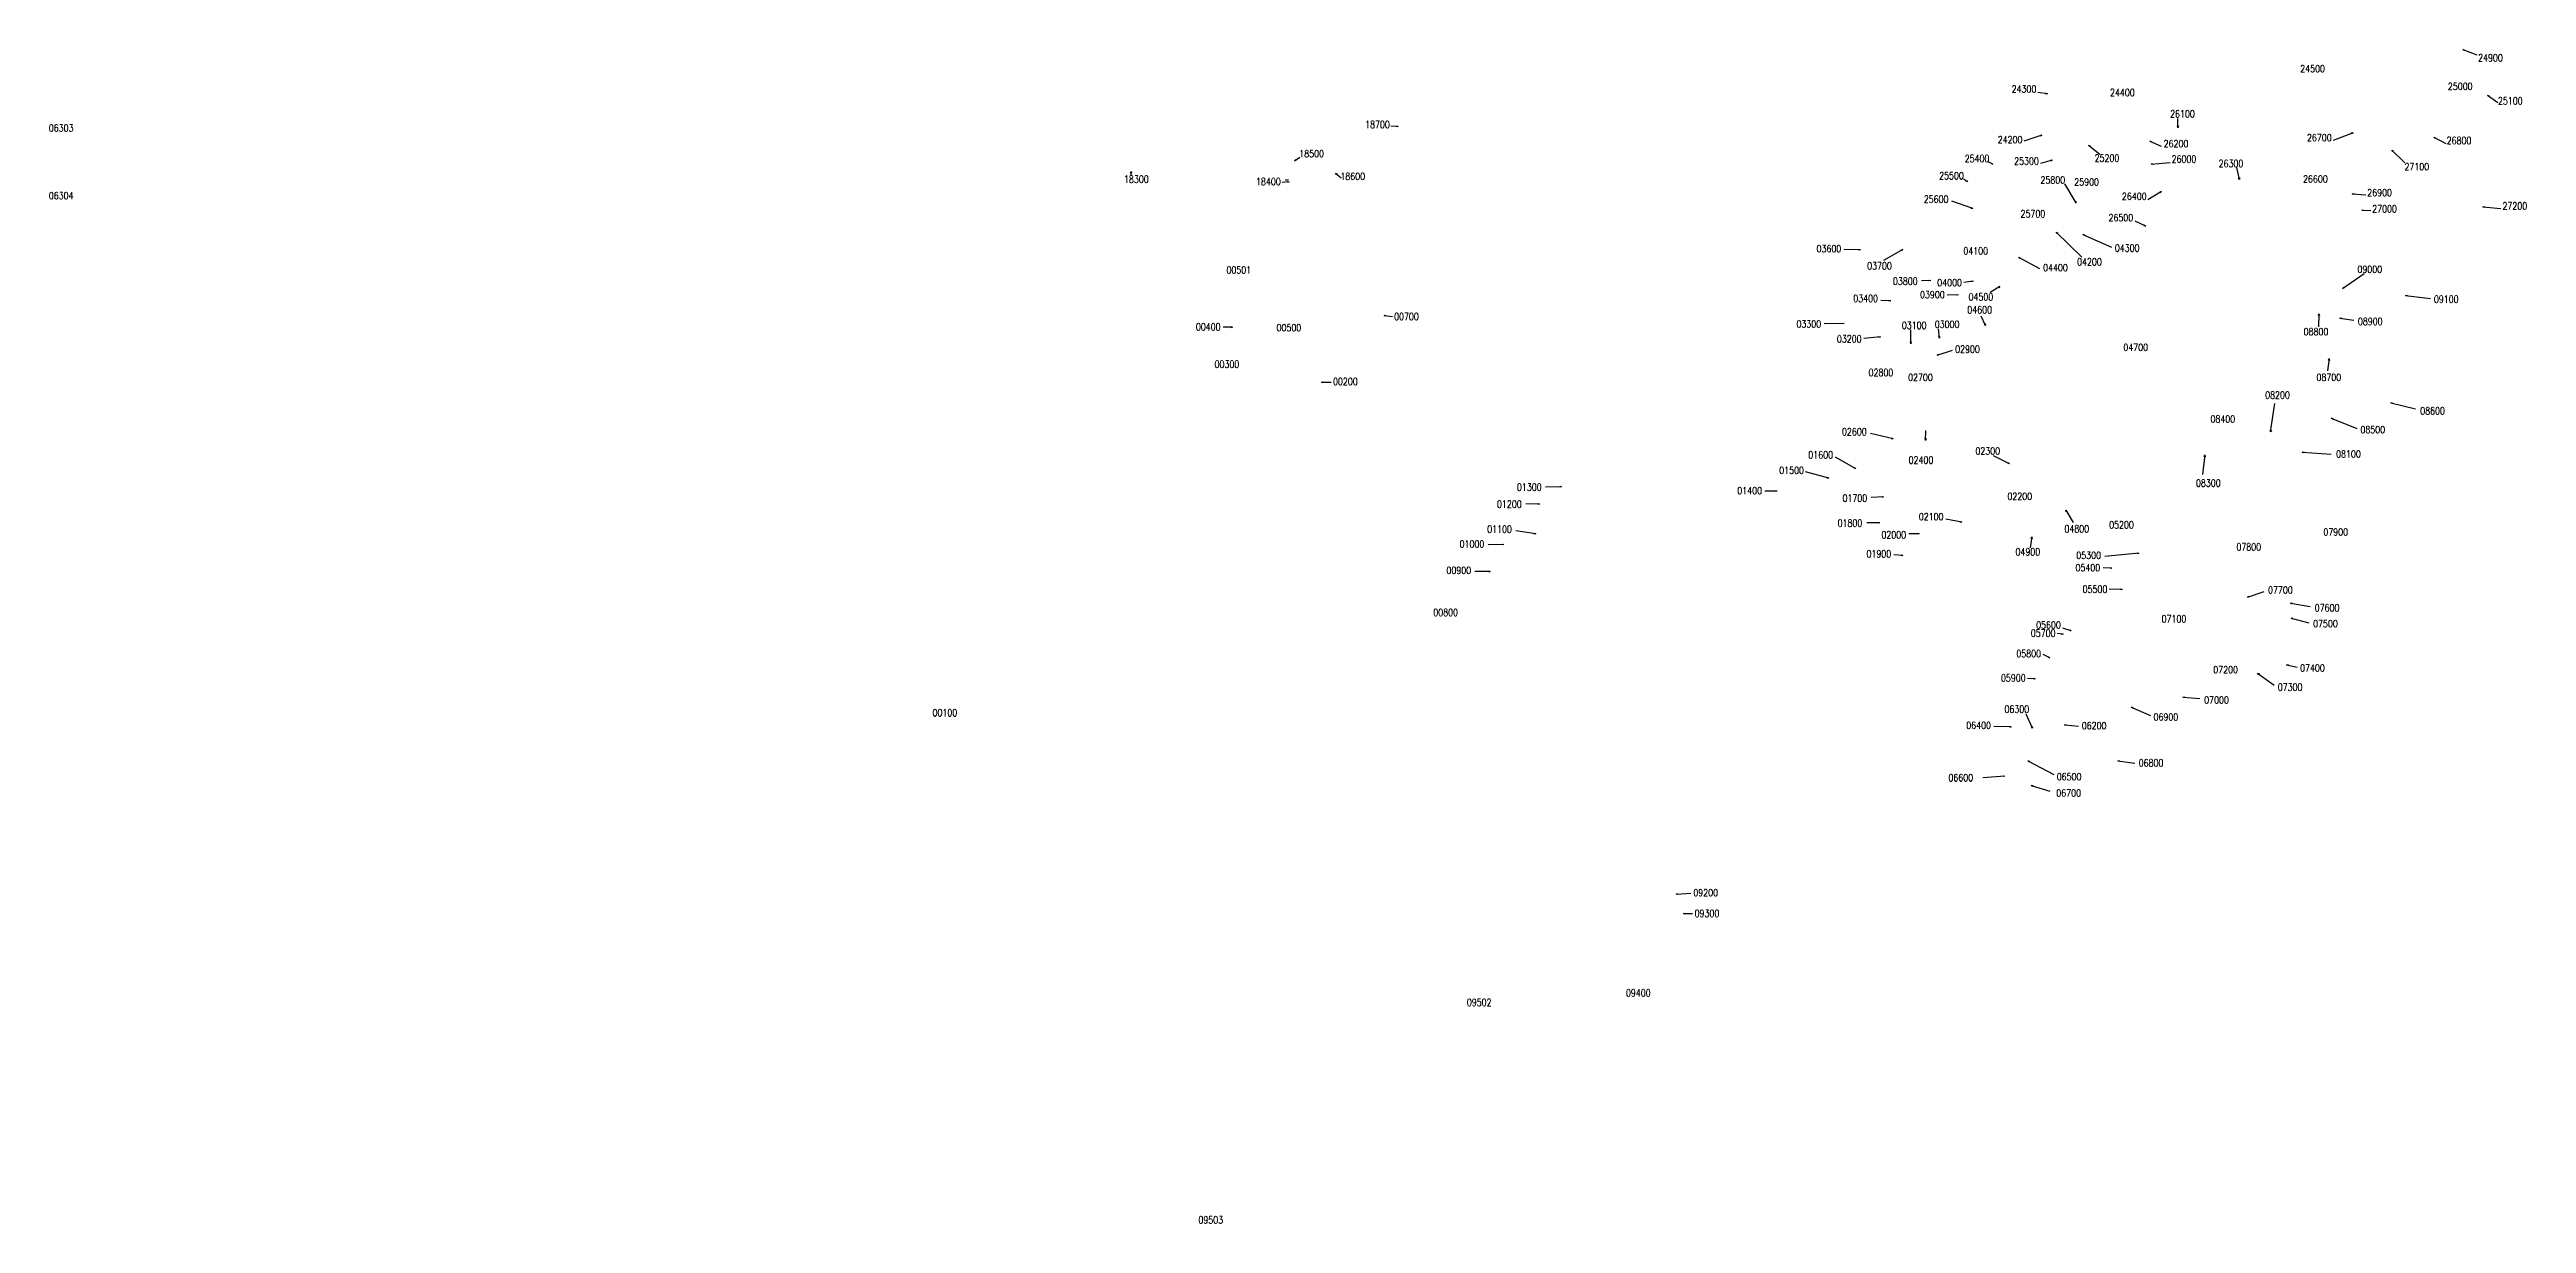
# Model space of a CAD drawing. Header units: metres. Extents: x 615852 to 659911, y 1301217 to 1325118.
# Drawn here: x 649455 to 656331, y 1311381 to 1314640 of the extents above; entities that cross this region are included whole.
import ezdxf
from ezdxf.enums import TextEntityAlignment as Align

# ---------------------------------------------------------------- set-up
doc = ezdxf.new("R2010")
doc.units = ezdxf.units.M
doc.layers.add('41', color=1, linetype='Continuous')
doc.styles.add('ROMANS', font='ROMANS', dxfattribs={"height": 0.2})

msp = doc.modelspace()

# ---------------------------------------------------------------- texts
at = {"layer": '41', "color": 7, "linetype": 'Continuous', "style": 'ROMANS'}
for s, height, width, p in [('24500', 20, 0.8, (655736.97073, 1314586.91833)), ('24900', 20, 0.8, (656230.61473, 1314617.06033)), ('24300', 20, 0.8, (654935.87873, 1314530.37033)), ('24400', 20, 0.8, (655208.89573, 1314520.71233)), ('25000', 20, 0.8, (656146.79973, 1314537.79033)), ('26100', 20, 0.8, (655375.73873, 1314461.38533)), ('25100', 20, 0.8, (656285.72573, 1314497.58133)), ('18700', 20, 0.8, (653141.34973, 1314431.79233)), ('24200', 20, 0.8, (654897.27073, 1314389.64133)), ('26700', 20, 0.8, (655755.64073, 1314395.28333)), ('26800', 20, 0.8, (656143.35573, 1314387.29233)), ('18500', 20, 0.8, (652958.54173, 1314351.02133)), ('25400', 20, 0.8, (654805.57573, 1314337.21233)), ('25300', 20, 0.8, (654942.77373, 1314330.31333)), ('25200', 20, 0.8, (655166.15073, 1314338.59233)), ('26200', 20, 0.8, (655357.81373, 1314378.60333)), ('26000', 20, 0.8, (655379.87573, 1314335.83233)), ('26300', 20, 0.8, (655510.35273, 1314323.45733)), ('27100', 20, 0.8, (656026.24473, 1314314.91533)), ('18300', 20, 0.8, (652472.11073, 1314280.02833)), ('18400', 20, 0.8, (652838.59973, 1314273.40733)), ('plano catastro', 1, 0.8, (652890.38693, 1314277.92572)), ('18600', 20, 0.8, (653072.73873, 1314287.78033)), ('25500', 20, 0.8, (654734.56373, 1314289.61233)), ('25800', 20, 0.8, (655015.85373, 1314277.88533)), ('25900', 20, 0.8, (655109.61673, 1314272.36633)), ('26600', 20, 0.8, (655744.76073, 1314280.68733)), ('26900', 20, 0.8, (655922.91073, 1314242.53833)), ('25600', 20, 0.8, (654691.98073, 1314224.40433)), ('25700', 20, 0.8, (654960.69873, 1314184.06533)), ('26400', 20, 0.8, (655241.98873, 1314232.35433)), ('27000', 20, 0.8, (655936.68873, 1314197.73433)), ('27200', 20, 0.8, (656298.35573, 1314205.77633)), ('26500', 20, 0.8, (655204.75873, 1314173.02733)), ('03600', 19.992, 0.80002, (654394.46873, 1314087.22633)), ('03700', 19.992, 0.80002, (654534.83173, 1314039.46033)), ('04100', 19.992, 0.80002, (654801.86473, 1314080.89633)), ('04200', 19.992, 0.80002, (655117.45073, 1314050.45133)), ('04300', 19.992, 0.80002, (655222.31773, 1314088.75933)), ('00501', 19.992, 0.80002, (652756.49573, 1314028.02533)), ('03800', 19.992, 0.80002, (654606.42173, 1313996.75633)), ('04000', 19.992, 0.80002, (654729.38073, 1313992.84633)), ('04400', 19.992, 0.80002, (655023.10773, 1314034.33733)), ('09000', 19.992, 0.80002, (655895.73773, 1314029.72033)), ('00700', 19.992, 0.80002, (653221.73673, 1313898.66933)), ('03400', 19.992, 0.80002, (654496.32273, 1313948.94533)), ('03900', 19.992, 0.80002, (654681.63473, 1313959.46733)), ('04600', 19.992, 0.80002, (654812.79473, 1313917.45533)), ('04500', 19.992, 0.80002, (654816.24673, 1313953.13633)), ('09100', 19.992, 0.80002, (656107.88473, 1313946.72333)), ('00400', 19.992, 0.80002, (652671.62173, 1313870.00233)), ('00500', 19.992, 0.80002, (652895.59273, 1313867.64433)), ('03300', 19.992, 0.80002, (654338.69473, 1313877.80533)), ('03200', 19.992, 0.80002, (654450.76673, 1313836.58933)), ('03100', 19.992, 0.80002, (654631.01273, 1313874.06233)), ('03000', 19.992, 0.80002, (654722.47973, 1313876.94033)), ('08800', 19.992, 0.80002, (655746.40473, 1313856.61333)), ('08900', 19.992, 0.80002, (655896.92273, 1313885.06933)), ('00300', 19.992, 0.80002, (652723.49073, 1313766.22533)), ('02900', 19.992, 0.80002, (654779.06073, 1313808.13433)), ('04700', 19.992, 0.80002, (655246.02273, 1313813.33733)), ('00200', 19.992, 0.80002, (653052.26873, 1313718.17133)), ('02800', 19.992, 0.80002, (654538.79573, 1313743.04633)), ('02700', 19.992, 0.80002, (654648.48973, 1313729.69933)), ('08700', 19.992, 0.80002, (655781.96073, 1313729.74733)), ('08200', 19.992, 0.80002, (655639.50273, 1313680.54333)), ('08600', 19.992, 0.80002, (656069.95873, 1313636.79133)), ('02600', 19.992, 0.80002, (654464.97473, 1313578.73333)), ('08400', 19.992, 0.80002, (655487.79873, 1313614.14633)), ('08500', 19.992, 0.80002, (655904.03473, 1313584.62333)), ('01600', 19.992, 0.80002, (654371.58473, 1313514.59233)), ('02400', 19.992, 0.80002, (654649.97173, 1313500.13533)), ('02300', 19.992, 0.80002, (654835.26673, 1313525.34633)), ('08100', 19.992, 0.80002, (655836.47873, 1313517.04033)), ('01300', 19.992, 0.80002, (653562.78473, 1313425.04233)), ('01500', 19.992, 0.80002, (654290.79573, 1313471.58733)), ('08300', 19.992, 0.80002, (655447.50273, 1313436.29733)), ('01200', 19.992, 0.80002, (653507.38173, 1313377.87133)), ('01400', 19.992, 0.80002, (654174.43173, 1313415.23433)), ('01700', 19.992, 0.80002, (654466.45573, 1313394.47133)), ('02200', 19.992, 0.80002, (654924.20873, 1313399.29333)), ('01100', 19.992, 0.80002, (653480.26973, 1313308.29533)), ('01800', 19.992, 0.80002, (654452.81873, 1313325.14433)), ('02000', 19.992, 0.80002, (654574.37173, 1313292.51833)), ('02100', 19.992, 0.80002, (654678.13773, 1313342.93933)), ('04800', 19.992, 0.80002, (655082.43573, 1313309.34033)), ('05200', 19.992, 0.80002, (655206.49573, 1313320.32233)), ('07900', 19.992, 0.80002, (655801.15873, 1313300.57933)), ('01000', 19.992, 0.80002, (653403.64873, 1313267.02033)), ('01900', 19.992, 0.80002, (654533.03873, 1313239.86633)), ('04900', 19.992, 0.80002, (654946.60773, 1313245.42733)), ('05300', 19.992, 0.80002, (655115.37173, 1313235.75133)), ('07800', 19.992, 0.80002, (655559.73673, 1313259.05933)), ('00900', 19.992, 0.80002, (653367.10673, 1313193.90533)), ('05400', 19.992, 0.80002, (655113.17673, 1313201.48433)), ('00800', 19.992, 0.80002, (653330.56473, 1313077.15633)), ('05500', 19.992, 0.80002, (655132.93773, 1313141.62533)), ('07700', 19.992, 0.80002, (655647.56573, 1313139.34133)), ('07600', 19.992, 0.80002, (655777.11573, 1313089.91733)), ('05700', 19.992, 0.80002, (654989.06373, 1313019.68333)), ('05600', 19.992, 0.80002, (655003.88573, 1313042.19933)), ('07100', 19.992, 0.80002, (655352.13073, 1313059.16833)), ('07500', 19.992, 0.80002, (655772.72473, 1313045.98533)), ('05800', 19.992, 0.80002, (654948.99073, 1312962.84333)), ('05900', 19.992, 0.80002, (654906.17373, 1312895.29633)), ('07200', 19.992, 0.80002, (655495.51373, 1312918.03233)), ('07300', 19.992, 0.80002, (655674.46573, 1312869.70533)), ('07400', 19.992, 0.80002, (655736.49473, 1312922.97333)), ('00100', 19.992, 0.80002, (651940.62173, 1312798.61833)), ('06300', 19.992, 0.80002, (654916.03773, 1312808.59533)), ('07000', 19.992, 0.80002, (655470.31873, 1312834.00533)), ('06400', 19.992, 0.80002, (654809.94573, 1312763.78333)), ('06200', 19.992, 0.80002, (655130.57673, 1312762.60433)), ('06900', 19.992, 0.80002, (655329.79073, 1312786.77833)), ('06600', 19.992, 0.80002, (654760.43673, 1312618.14233)), ('06500', 19.992, 0.80002, (655061.02873, 1312621.09033)), ('06800', 19.992, 0.80002, (655288.53373, 1312659.41633)), ('06700', 19.992, 0.80002, (655059.84873, 1312575.68833)), ('09200', 19.992, 0.80002, (654052.39773, 1312298.91933)), ('09300', 19.992, 0.80002, (654055.99073, 1312241.40733)), ('09502', 19.992, 0.80002, (653423.68973, 1311994.32633)), ('09400', 19.992, 0.80002, (653865.26073, 1312020.73233)), ('09503', 19.992, 0.80002, (652678.69473, 1311390.53533))]:
    msp.add_text(s, height=height, dxfattribs=dict(at, width=width)).set_placement(p, align=Align.MIDDLE)
at = {"layer": '41', "color": 7, "linetype": 'Continuous', "style": 'ROMANS', "width": 0.8}
for s, p in [('06303', (649487.67174, 1314422.0543)), ('06304', (649487.67074, 1314234.2473))]:
    msp.add_text(s, height=20, rotation=359.999961113, dxfattribs=at).set_placement(p, align=Align.MIDDLE)

# ---------------------------------------------------------------- linework, layer by layer
at = {"layer": '41', "color": 7, "linetype": 'Continuous'}
for p, q in [((656153.68873, 1314640.03733), (656192.72573, 1314625.10233)), ((655000.68573, 1314516.57333), (654974.48773, 1314520.71233)), ((656222.57773, 1314513.66433), (656251.28173, 1314492.98533)), ((653198.71973, 1314425.96433), (653178.62573, 1314427.13033)), ((654985.51873, 1314402.05833), (654935.87873, 1314385.50133)), ((655363.32973, 1314422.75333), (655363.32973, 1314448.96833)), ((655849.40373, 1314409.08033), (655794.24973, 1314387.00533)), ((656073.31873, 1314396.48333), (656106.61473, 1314379.25033)), ((652911.13973, 1314330.89933), (652926.22273, 1314340.96033)), ((654849.69873, 1314321.34533), (654837.97873, 1314326.86433)), ((655014.47473, 1314333.07333), (654981.38173, 1314323.41533)), ((655115.13273, 1314374.46433), (655146.84673, 1314349.62933)), ((655284.73373, 1314385.50133), (655316.44773, 1314371.70433)), ((655288.87073, 1314322.03533), (655341.26773, 1314326.17433)), ((655957.35573, 1314360.86933), (655992.94773, 1314325.25533)), ((652457.74673, 1314301.76733), (652456.48973, 1314290.62833)), ((652896.05773, 1314272.68933), (652876.66573, 1314270.53333)), ((653024.61773, 1314297.12333), (653040.41873, 1314283.46833)), ((654779.37673, 1314272.36633), (654768.34573, 1314279.95433)), ((655080.66073, 1314214.41833), (655048.94673, 1314266.84733)), ((655533.79273, 1314279.30733), (655526.89873, 1314312.42033)), ((654793.51473, 1314198.28033), (654735.49573, 1314218.59933)), ((655317.82673, 1314246.15233), (655279.21773, 1314222.69733)), ((655847.13373, 1314239.09233), (655885.02273, 1314236.79433)), ((655873.54073, 1314194.28733), (655898.79973, 1314193.13833)), ((656209.94773, 1314203.47833), (656259.31873, 1314198.88333)), ((655025.40773, 1314133.32333), (655096.74073, 1314063.11233)), ((655099.65073, 1314126.70033), (655178.46473, 1314091.72333)), ((655273.70273, 1314149.57233), (655244.74673, 1314163.36933)), ((654481.90673, 1314083.77333), (654435.88573, 1314084.92433)), ((654599.25873, 1314084.34833), (654545.76073, 1314053.84733)), ((654920.71073, 1314063.11233), (654979.38673, 1314032.03533)), ((654677.03273, 1313998.94533), (654651.06073, 1313997.84033)), ((654794.38573, 1313997.21933), (654768.49873, 1313992.84633)), ((654869.16873, 1313982.48733), (654842.13073, 1313965.22133)), ((655819.88473, 1313976.36533), (655880.32973, 1314017.86433)), ((654565.89473, 1313941.97133), (654538.85673, 1313943.12233)), ((654754.11773, 1313959.23633), (654723.05273, 1313958.08433)), ((655995.29173, 1313957.39533), (656064.03173, 1313949.09633)), ((652738.81173, 1313868.82233), (652713.46773, 1313868.82233)), ((653159.81073, 1313901.33733), (653182.62473, 1313898.96633)), ((654436.51073, 1313879.47833), (654381.66373, 1313877.99633)), ((654537.31173, 1313842.40433), (654491.35773, 1313837.95533)), ((654621.80573, 1313823.12633), (654621.80573, 1313861.68333)), ((654701.11273, 1313838.32733), (654698.14773, 1313864.27933)), ((654829.33673, 1313873.91833), (654817.39573, 1313899.96033)), ((655754.69973, 1313906.41333), (655753.51473, 1313869.65733)), ((655812.77473, 1313894.55633), (655851.88573, 1313888.62733)), ((654694.44173, 1313791.61333), (654737.42873, 1313805.70133)), ((655783.14473, 1313781.91733), (655778.40373, 1313747.53333)), ((652985.54573, 1313716.07533), (653012.44473, 1313716.07533)), ((655620.53773, 1313578.57733), (655632.39073, 1313656.83033)), ((655953.81073, 1313659.20233), (656022.55073, 1313642.60233)), ((654573.18473, 1313559.45433), (654509.44373, 1313574.28333)), ((654662.95973, 1313554.70433), (654663.49473, 1313582.01333)), ((655788.83373, 1313616.51833), (655859.94473, 1313588.06233)), ((654469.41973, 1313476.03733), (654413.08973, 1313507.92233)), ((654896.04273, 1313489.75433), (654851.57173, 1313511.99933)), ((655438.01973, 1313514.55033), (655430.90973, 1313460.00933)), ((655708.24173, 1313521.66533), (655788.83373, 1313516.92233)), ((654393.81973, 1313450.08533), (654329.33673, 1313467.88033)), ((653591.07673, 1313377.87333), (653553.35473, 1313379.05233)), ((653652.37373, 1313426.22333), (653607.57973, 1313425.04433)), ((654250.77173, 1313413.75233), (654216.67773, 1313413.75233)), ((654546.32373, 1313397.80633), (654511.61973, 1313396.17933)), ((655051.69473, 1313360.96133), (655072.55473, 1313326.91333)), ((653580.46773, 1313295.32433), (653525.06373, 1313303.57833)), ((654535.47873, 1313325.98333), (654499.68973, 1313325.44133)), ((654645.01073, 1313295.60533), (654616.27273, 1313295.60533)), ((654763.21973, 1313327.61133), (654719.29873, 1313336.29033)), ((653492.05773, 1313265.84133), (653448.44273, 1313264.66133)), ((654600.00573, 1313235.25533), (654574.52073, 1313236.88233)), ((654957.99473, 1313287.19733), (654952.57173, 1313256.81933)), ((655254.80173, 1313241.24233), (655160.38473, 1313232.45633)), ((653454.33673, 1313190.36733), (653411.89873, 1313190.36733)), ((655180.14573, 1313199.83633), (655155.99273, 1313200.93433)), ((655208.14173, 1313141.07633), (655172.46073, 1313141.62533)), ((655556.33373, 1313119.57433), (655602.44473, 1313134.95133)), ((655676.00073, 1313103.10033), (655729.79573, 1313093.21533)), ((655044.39773, 1313016.74533), (655027.92873, 1313018.66733)), ((655067.17673, 1313026.35633), (655044.12273, 1313033.49633)), ((655677.09973, 1313061.36433), (655726.50273, 1313048.18533)), ((655007.89373, 1312950.84633), (654989.50473, 1312960.18133)), ((654966.83173, 1312893.15633), (654945.97173, 1312893.43133)), ((655584.43873, 1312908.14733), (655630.54973, 1312875.19833)), ((655664.47373, 1312932.03633), (655694.11573, 1312925.44633)), ((655233.60273, 1312814.49233), (655286.64773, 1312790.90733)), ((655376.94173, 1312842.24833), (655424.15073, 1312837.85533)), ((654900.71173, 1312759.06633), (654852.38273, 1312760.24533)), ((654959.65373, 1312755.52833), (654941.97073, 1312794.44433)), ((655048.06073, 1312764.96133), (655086.96073, 1312761.42433)), ((654883.03073, 1312622.85933), (654821.73373, 1312618.14233)), ((654946.68473, 1312665.31233), (655018.59273, 1312626.98733)), ((655196.58873, 1312664.72333), (655243.74173, 1312658.82633)), ((654956.11473, 1312596.91633), (655007.98273, 1312580.40533)), ((653970.05673, 1312294.87433), (654010.77773, 1312297.27033)), ((653990.41673, 1312240.95733), (654016.16773, 1312240.95733))]:
    msp.add_line(p, q, dxfattribs=at)
for points in [[(656157.91173, 1314637.08333), (656153.68873, 1314640.03733), (656158.80573, 1314639.41833)], [(654995.94173, 1314518.58833), (655000.68573, 1314516.57333), (654995.55173, 1314516.11933)], [(656225.90373, 1314509.72733), (656222.57773, 1314513.66433), (656227.36573, 1314511.75633)], [(653193.80073, 1314427.50233), (653198.71973, 1314425.96433), (653193.65573, 1314425.00633)], [(654980.37973, 1314401.66233), (654985.51873, 1314402.05833), (654981.17073, 1314399.29033)], [(655364.57973, 1314427.75333), (655363.32973, 1314422.75333), (655362.07973, 1314427.75333)], [(655844.29773, 1314408.38333), (655849.40373, 1314409.08033), (655845.22573, 1314406.06233)], [(656077.18473, 1314393.07533), (656073.31873, 1314396.48333), (656078.33373, 1314395.29533)], [(652915.99273, 1314332.63433), (652911.13973, 1314330.89933), (652914.60573, 1314334.71333)], [(654845.70773, 1314324.60633), (654849.69873, 1314321.34533), (654844.64273, 1314322.34433)], [(655009.32473, 1314332.87233), (655014.47473, 1314333.07333), (655010.02473, 1314330.47233)], [(655118.29873, 1314370.39733), (655115.13273, 1314374.46433), (655119.83973, 1314372.36533)], [(655288.81973, 1314382.36033), (655284.73373, 1314385.50133), (655289.81773, 1314384.65333)], [(655293.95373, 1314321.18333), (655288.87073, 1314322.03533), (655293.75673, 1314323.67533)], [(655960.00573, 1314356.44933), (655957.35573, 1314360.86933), (655961.77473, 1314358.21633)], [(652455.94373, 1314296.93933), (652457.74673, 1314301.76733), (652458.42773, 1314296.65833)], [(652890.94973, 1314273.37933), (652896.05773, 1314272.68933), (652891.22673, 1314270.89433)], [(653027.58373, 1314292.90833), (653024.61773, 1314297.12333), (653029.21773, 1314294.79933)], [(654775.96573, 1314276.23033), (654779.37673, 1314272.36633), (654774.54873, 1314274.17033)], [(655533.99773, 1314284.45733), (655533.79273, 1314279.30733), (655531.54973, 1314283.94733)], [(654789.20873, 1314201.11233), (654793.51473, 1314198.28033), (654788.38273, 1314198.75333)], [(655079.14273, 1314219.34333), (655080.66073, 1314214.41833), (655077.00373, 1314218.04933)], [(655312.90473, 1314244.62433), (655317.82673, 1314246.15233), (655314.20273, 1314242.48833)], [(655852.04873, 1314237.54233), (655847.13373, 1314239.09233), (655852.20073, 1314240.03733)], [(655878.47873, 1314192.81133), (655873.54073, 1314194.28733), (655878.59273, 1314195.30933)], [(656214.81073, 1314201.77033), (656209.94773, 1314203.47833), (656215.04173, 1314204.25933)], [(655028.09473, 1314128.92533), (655025.40773, 1314133.32333), (655029.84773, 1314130.70633)], [(655103.71373, 1314123.52933), (655099.65073, 1314126.70033), (655104.72773, 1314125.81433)], [(655269.72673, 1314152.85133), (655273.70273, 1314149.57233), (655268.65173, 1314150.59433)], [(654476.93973, 1314085.14833), (654481.90673, 1314083.77333), (654476.87673, 1314082.64833)], [(654594.29573, 1314082.95733), (654599.25873, 1314084.34833), (654595.53373, 1314080.78633)], [(654924.54373, 1314059.66733), (654920.71073, 1314063.11233), (654925.71473, 1314061.87633)], [(654671.98373, 1313999.98133), (654677.03273, 1313998.94533), (654672.09073, 1313997.48433)], [(654789.24773, 1313997.61933), (654794.38573, 1313997.21933), (654789.66373, 1313995.15433)], [(654864.28173, 1313980.84933), (654869.16873, 1313982.48733), (654865.62773, 1313978.74233)], [(655824.71473, 1313978.16533), (655819.88473, 1313976.36533), (655823.29973, 1313980.22633)], [(654560.95273, 1313943.43333), (654565.89473, 1313941.97133), (654560.84573, 1313940.93533)], [(654749.07473, 1313960.30033), (654754.11773, 1313959.23633), (654749.16773, 1313957.80233)], [(656000.10573, 1313955.55533), (655995.29173, 1313957.39533), (656000.40573, 1313958.03733)], [(652733.81173, 1313870.07233), (652738.81173, 1313868.82233), (652733.81173, 1313867.57233)], [(653164.65473, 1313899.57733), (653159.81073, 1313901.33733), (653164.91273, 1313902.06333)], [(654431.47873, 1313880.59233), (654436.51073, 1313879.47833), (654431.54673, 1313878.09333)], [(654532.21473, 1313843.16633), (654537.31173, 1313842.40433), (654532.45573, 1313840.67833)], [(654701.78673, 1313843.43733), (654701.11273, 1313838.32733), (654699.30373, 1313843.15333)], [(654828.38873, 1313878.98433), (654829.33673, 1313873.91833), (654826.11673, 1313877.94233)], [(655753.28973, 1313901.45633), (655754.69973, 1313906.41333), (655755.78773, 1313901.37533)], [(655817.53073, 1313892.57133), (655812.77473, 1313894.55633), (655817.90573, 1313895.04233)], [(654623.05573, 1313828.12633), (654621.80573, 1313823.12633), (654620.55573, 1313828.12633)], [(654699.58273, 1313791.98233), (654694.44173, 1313791.61333), (654698.80373, 1313794.35833)], [(655781.22373, 1313777.13533), (655783.14473, 1313781.91733), (655783.69973, 1313776.79333)], [(652990.54573, 1313714.82533), (652985.54573, 1313716.07533), (652990.54573, 1313717.32533)], [(655958.37773, 1313656.81333), (655953.81073, 1313659.20233), (655958.96473, 1313659.24333)], [(655622.52273, 1313583.33333), (655620.53773, 1313578.57733), (655620.05073, 1313583.70833)], [(655793.01173, 1313613.50033), (655788.83373, 1313616.51833), (655793.94073, 1313615.82133)], [(654568.59773, 1313561.80433), (654573.18473, 1313559.45433), (654568.03173, 1313559.36933)], [(654664.30773, 1313559.67933), (654662.95973, 1313554.70433), (654661.80773, 1313559.72833)], [(655436.13373, 1313509.75433), (655438.01973, 1313514.55033), (655438.61273, 1313509.43033)], [(655713.15973, 1313520.12333), (655708.24173, 1313521.66533), (655713.30673, 1313522.61933)], [(653647.34273, 1313427.34133), (653652.37373, 1313426.22333), (653647.40873, 1313424.84233)], [(654389.33273, 1313452.62033), (654393.81973, 1313450.08533), (654388.66773, 1313450.21033)], [(654465.68373, 1313479.58833), (654469.41973, 1313476.03733), (654464.45273, 1313477.41233)], [(654892.12973, 1313493.10933), (654896.04273, 1313489.75433), (654891.01173, 1313490.87333)], [(653586.11773, 1313379.27933), (653591.07673, 1313377.87333), (653586.03973, 1313376.78033)], [(654245.77173, 1313415.00233), (654250.77173, 1313413.75233), (654245.77173, 1313412.50233)], [(654541.27073, 1313398.82033), (654546.32373, 1313397.80633), (654541.38773, 1313396.32333)], [(655053.24073, 1313356.04533), (655051.69473, 1313360.96133), (655055.37273, 1313357.35133)], [(653575.70673, 1313297.29733), (653580.46773, 1313295.32433), (653575.33773, 1313294.82433)], [(654530.46073, 1313327.15733), (654535.47873, 1313325.98333), (654530.49873, 1313324.65733)], [(654640.01073, 1313296.85533), (654645.01073, 1313295.60533), (654640.01073, 1313294.35533)], [(654758.55673, 1313329.80733), (654763.21973, 1313327.61133), (654758.07273, 1313327.35433)], [(653487.02573, 1313266.95533), (653492.05773, 1313265.84133), (653487.09373, 1313264.45633)], [(654595.09573, 1313236.82133), (654600.00573, 1313235.25533), (654594.93673, 1313234.32633)], [(654955.88573, 1313282.49433), (654957.99473, 1313287.19733), (654958.34673, 1313282.05533)], [(655249.70773, 1313242.02333), (655254.80173, 1313241.24233), (655249.93873, 1313239.53433)], [(653449.33673, 1313191.61733), (653454.33673, 1313190.36733), (653449.33673, 1313189.11733)], [(655175.20773, 1313201.31233), (655180.14573, 1313199.83633), (655175.09373, 1313198.81433)], [(655203.16173, 1313142.40333), (655208.14173, 1313141.07633), (655203.12273, 1313139.90333)], [(655561.47273, 1313119.97033), (655556.33373, 1313119.57433), (655560.68173, 1313122.34233)], [(655680.69273, 1313100.96733), (655676.00073, 1313103.10033), (655681.14473, 1313103.42633)], [(655039.57673, 1313018.56633), (655044.39773, 1313016.74533), (655039.28673, 1313016.08333)], [(655062.77073, 1313029.02933), (655067.17673, 1313026.35633), (655062.03073, 1313026.64133)], [(655681.60873, 1313058.86733), (655677.09973, 1313061.36433), (655682.25273, 1313061.28333)], [(655004.00073, 1312954.22433), (655007.89373, 1312950.84633), (655002.86973, 1312951.99533)], [(654961.84873, 1312894.47233), (654966.83173, 1312893.15633), (654961.81573, 1312891.97233)], [(655587.77973, 1312904.22333), (655584.43873, 1312908.14733), (655589.23373, 1312906.25733)], [(655669.08373, 1312929.73133), (655664.47373, 1312932.03633), (655669.62573, 1312932.17133)], [(655237.66373, 1312811.31833), (655233.60273, 1312814.49233), (655238.67973, 1312813.60333)], [(655381.80473, 1312840.54033), (655376.94173, 1312842.24833), (655382.03573, 1312843.02933)], [(654895.74373, 1312760.43833), (654900.71173, 1312759.06633), (654895.68273, 1312757.93833)], [(654958.72373, 1312760.59733), (654959.65373, 1312755.52833), (654956.44773, 1312759.56333)], [(655052.92673, 1312763.26333), (655048.06073, 1312764.96133), (655053.15373, 1312765.75333)], [(654877.94973, 1312623.72233), (654883.03073, 1312622.85933), (654878.14173, 1312621.22933)], [(654950.50873, 1312661.85733), (654946.68473, 1312665.31233), (654951.68473, 1312664.06333)], [(655201.39473, 1312662.86233), (655196.58873, 1312664.72333), (655201.70473, 1312665.34333)], [(654960.49973, 1312594.20833), (654956.11473, 1312596.91633), (654961.25873, 1312596.59033)], [(653975.12173, 1312293.92033), (653970.05673, 1312294.87433), (653974.97473, 1312296.41633)], [(653995.41673, 1312239.70733), (653990.41673, 1312240.95733), (653995.41673, 1312242.20733)]]:
    msp.add_lwpolyline(points, dxfattribs=at)

msp.set_redraw_order([(e.dxf.handle, doc.entitydb.next_handle()) for e in msp.query("TEXT MTEXT ATTDEF DIMENSION ARC_DIMENSION")])  # texts and dimensions are drawn at this point

doc.saveas('drawing.dxf')
